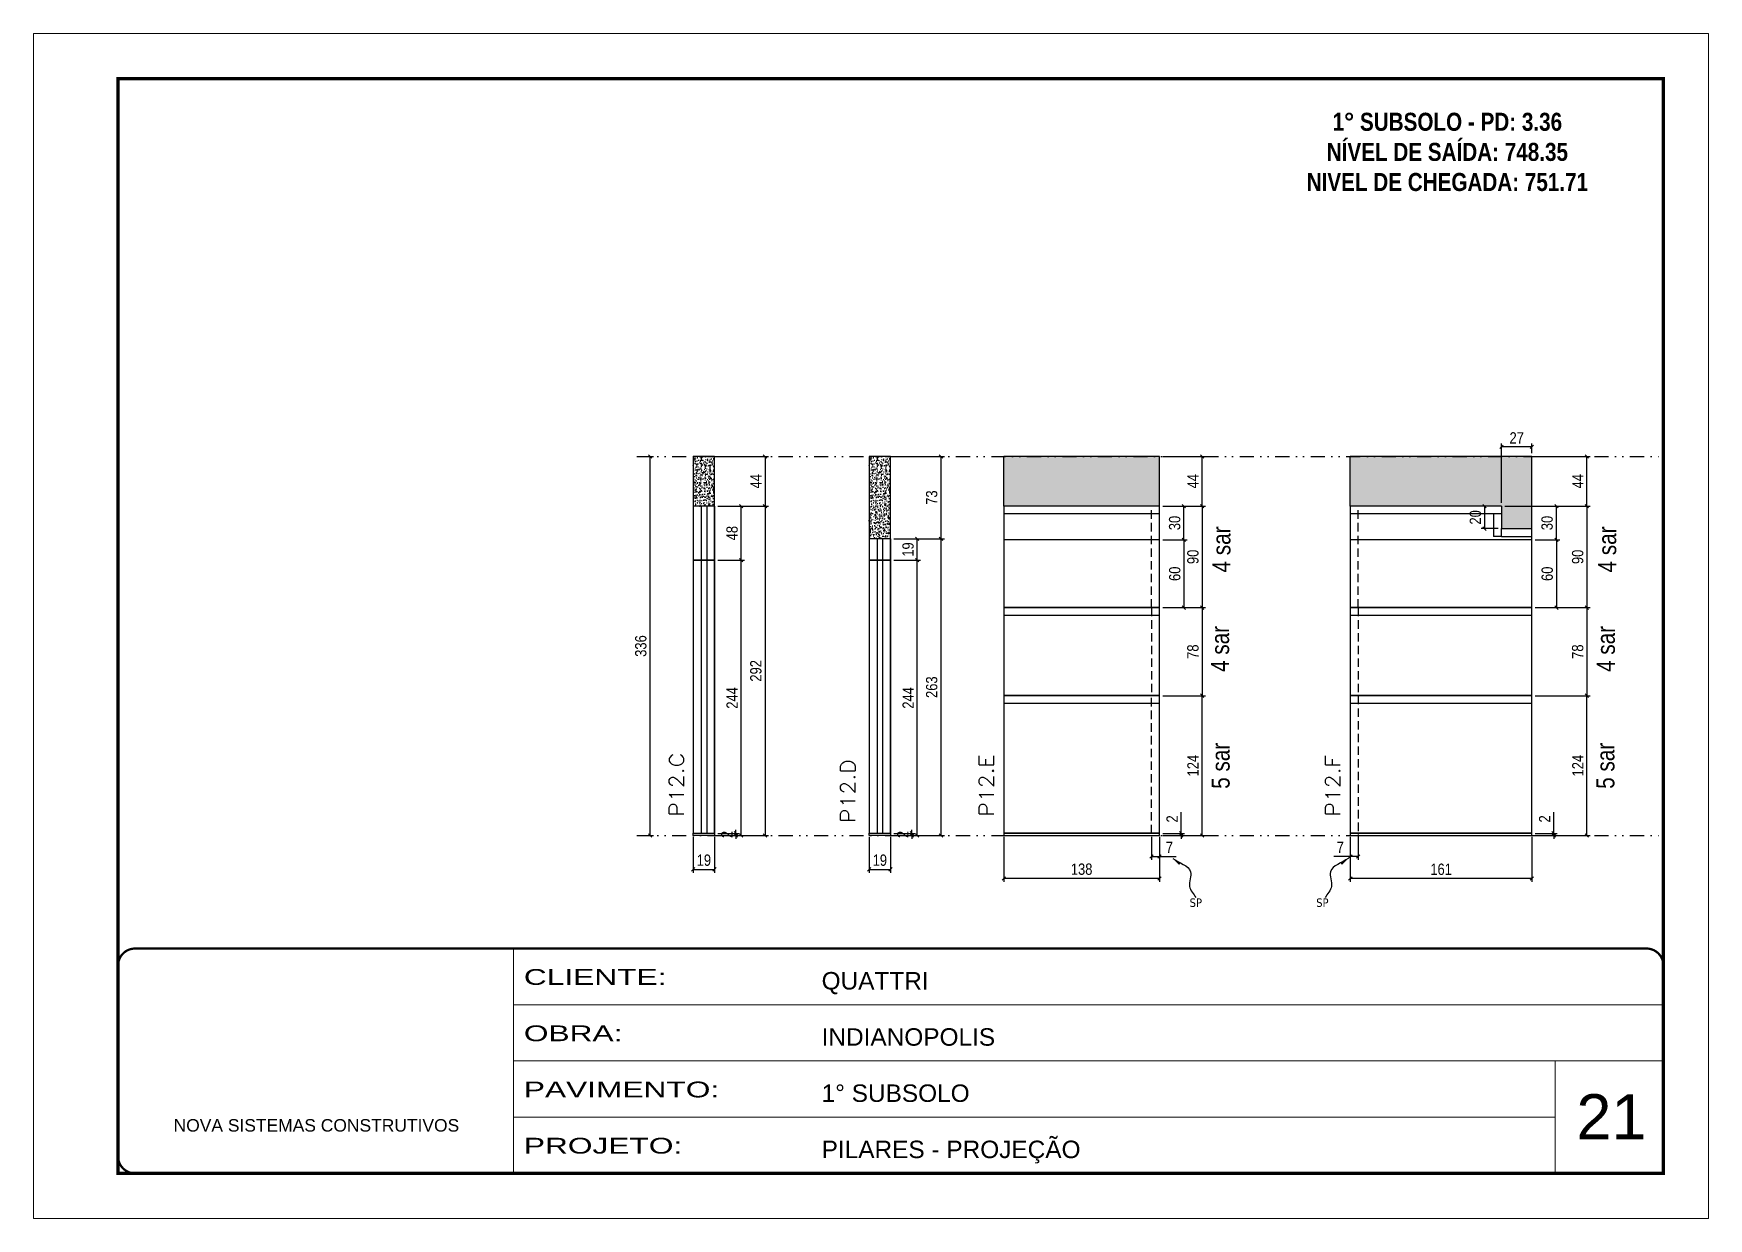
# Model space of a CAD drawing. Header units: millimetres. Extents: x 1945 to 8225, y 304 to 15137.
# Drawn here: x 1945 to 3430, y 8344 to 9394 of the extents above; entities that cross this region are included whole.
import ezdxf

# ---------------------------------------------------------------- set-up
doc = ezdxf.new("R2010")
doc.units = ezdxf.units.MM
for name, pattern in [('CONTINUO', [0]), ('DASHED', [0.75, 0.5, -0.25]), ('DIVIDE2', [0.625, 0.25, -0.125, 0, -0.125, 0, -0.125]), ('HIDDEN', [0.375, 0.25, -0.125])]:
    doc.linetypes.add(name, pattern=pattern)
for name, color, linetype, lineweight in [('CARIMBO', 255, 'Continuous', 9), ('Folhas', 255, 'Continuous', 9), ('SARRAFO DE PRESSAO', 251, 'DASHED', 9), ('Texto Seção', 7, 'Continuous', 15)]:
    doc.layers.add(name, color=color, linetype=linetype, lineweight=lineweight)
for name, color, linetype in [('COTA', 241, 'Continuous'), ('NOMENCLATURA', 7, 'Continuous'), ('Nível', 160, 'Continuous'), ('Painéis', 200, 'Continuous'), ('SARR_2.2x7', 40, 'Continuous'), ('texto', 7, 'Continuous')]:
    doc.layers.add(name, color=color, linetype=linetype)
doc.styles.add('ARIAL', font='arial.ttf')
doc.styles.add('ARIAL_NARROW', font='ARIALN.TTF', dxfattribs={"height": 0.2})
doc.styles.add('COTA TECNICA', font='techl___.ttf', dxfattribs={"height": 10})
doc.styles.add('COTA TECNICA-50', font='techl___.ttf', dxfattribs={"height": 10})
doc.styles.add('REGUA-120', font='ROMANS.shx', dxfattribs={"height": 15})
doc.styles.add('ROMANC', font='techb___.ttf', dxfattribs={"height": 2.5})
doc.styles.get("Standard").update_dxf_attribs({"font": 'arial.ttf'})
doc.styles.add('Tecnologia', font='')
doc.styles.get('Tecnologia').set_extended_font_data('Forgotten Futurist')
doc.dimstyles.new('COTA PAINEL-50', dxfattribs={"dimtxt": 10, "dimasz": 3, "dimexe": 3, "dimexo": 3, "dimgap": 3, "dimtad": 1, "dimdec": 1, "dimzin": 12, "dimdsep": 46, "dimtxsty": 'COTA TECNICA-50', "dimblk1": 'OBLIQUE', "dimblk2": 'OBLIQUE', "dimsah": 1, "dimcen": 0.9, "dimclrd": 4, "dimclre": 4, "dimclrt": 240, "dimadec": 1, "dimazin": 3, "dimtfac": 1, "dimtdec": 1, "dimtmove": 0, "dimatfit": 3, "dimfxl": 1, "dimtolj": 1, "dimtzin": 12, "dimarcsym": 0})
doc.dimstyles.new('PAINEL', dxfattribs={"dimtxt": 10, "dimasz": 3, "dimexe": 3, "dimexo": 3, "dimgap": 3, "dimtad": 1, "dimdec": 1, "dimzin": 12, "dimdsep": 46, "dimtxsty": 'COTA TECNICA', "dimblk1": 'OBLIQUE', "dimblk2": 'OBLIQUE', "dimsah": 1, "dimcen": 0.9, "dimclrd": 4, "dimclre": 4, "dimclrt": 240, "dimadec": 1, "dimazin": 3, "dimtfac": 1, "dimtdec": 1, "dimtmove": 0, "dimatfit": 3, "dimfxl": 1, "dimtolj": 1, "dimtzin": 12, "dimarcsym": 0})
doc.dimstyles.get("Standard").update_dxf_attribs({"dimtxt": 0.18, "dimasz": 0.18, "dimexe": 0.18, "dimexo": 0.0625, "dimgap": 0.09, "dimtad": 0, "dimtih": 1, "dimtoh": 1, "dimdec": 4, "dimzin": 0, "dimdsep": 46, "dimtxsty": 'Standard', "dimcen": 0.09, "dimadec": 0, "dimazin": 0, "dimtfac": 1, "dimtdec": 4, "dimtofl": 0, "dimtmove": 0, "dimatfit": 3, "dimfxl": 1, "dimtolj": 1, "dimtzin": 0, "dimarcsym": 0})

msp = doc.modelspace()

# ---------------------------------------------------------------- texts
at = {"layer": 'CARIMBO', "style": 'ARIAL'}
msp.add_text('21', height=40, dxfattribs=at).set_placement((3312.72, 8414.38))
at = {"layer": 'NOMENCLATURA', "style": 'ARIAL_NARROW'}
for s, p in [('4 sar', (3006, 8916.67)), ('4 sar', (3348.03, 8916.67)), ('4 sar', (3004.81, 8828.52)), ('4 sar', (3346.84, 8828.52)), ('5 sar', (3005.31, 8724.97)), ('5 sar', (3346.43, 8724.97))]:
    msp.add_text(s, height=16, rotation=90, dxfattribs=at).set_placement(p)
at = {"layer": 'NOMENCLATURA', "color": 2, "insert": (3198.35, 9324.03), "char_height": 16, "attachment_point": 2, "style": 'ROMANC'}
msp.add_mtext_dynamic_manual_height_columns('1° SUBSOLO - PD: 3.36\\PNÍVEL DE SAÍDA: 748.35\\PNIVEL DE CHEGADA: 751.71', width=449.0761, gutter_width=1, heights=[0], dxfattribs=at)
at = {"layer": 'texto', "color": 0, "char_height": 7.5, "attachment_point": 5}
for insert in [(2975.31, 8624.03), (3087.53, 8624.03)]:
    msp.add_mtext('{\\fTahoma|b0|i0|c0|p34;\\C4;SP}', dxfattribs=dict(at, insert=insert))
at = {"layer": 'Texto Seção', "style": 'REGUA-120', "width": 1.1}
for s, p in [('P12.C', (2521.54, 8700.42)), ('P12.D', (2673.46, 8694.81)), ('P12.E', (2796.12, 8700.35)), ('P12.F', (3103.37, 8700.35))]:
    msp.add_text(s, height=13, rotation=90, dxfattribs=at).set_placement(p)

# ---------------------------------------------------------------- blocks, each defined once
blk = doc.blocks.new('9999999999')
at = {"color": 30, "linetype": 'CONTINUO'}
for p, q in [((98564.6, 34230.2), (98564.6, 34429.4)), ((98564.6, 34379.6), (99584, 34379.6)), ((98564.6, 34329.8), (99488, 34329.8)), ((99584, 34329.8), (99488, 34329.8)), ((99488, 34329.8), (99488, 34230.2)), ((98564.6, 34280), (99488, 34280))]:
    blk.add_line(p, q, dxfattribs=at)
at = {"color": 30, "linetype": 'CONTINUO', "const_width": 2}
blk.add_lwpolyline([(99584, 34230.2), (99584, 34414.4, 0.414214), (99569, 34429.4), (98229, 34429.4, 0.414214), (98214, 34414.4), (98214, 34245.2, 0.414214), (98229, 34230.2), (99584, 34230.2)], format="xyb", dxfattribs=at)
at = {"layer": 'Folhas'}
blk.add_lwpolyline([(98139, 34190.2), (99624, 34190.2), (99624, 35240.2), (98139, 35240.2)], close=True, dxfattribs=at)
at = {"layer": 'Folhas', "color": 30, "const_width": 3}
blk.add_lwpolyline([(98214, 34230.2), (99584, 34230.2), (99584, 35200.2), (98214, 35200.2)], close=True, dxfattribs=at)
at = {"color": 7, "linetype": 'Continuous', "ltscale": 5, "style": 'ARIAL'}
for s, height, p in [('QUATTRI', 15.48, (98837.7, 34393.1)), ('INDIANOPOLIS', 15.483, (98837.7, 34343.3)), ('1° SUBSOLO', 15.48, (98837.7, 34293.5)), ('NOVA SISTEMAS CONSTRUTIVOS', 11.059, (98263.2, 34267.2)), ('PILARES - PROJEÇÃO', 15.483, (98837.7, 34243.7))]:
    blk.add_text(s, height=height, dxfattribs=at).set_placement(p)
at = {"layer": 'Folhas', "color": 7, "style": 'Tecnologia', "width": 1.5}
for s, p in [('CLIENTE:', (98573.7, 34397.2)), ('OBRA:', (98573.7, 34347.3)), ('PAVIMENTO:', (98573.7, 34297.5)), ('PROJETO:', (98573.7, 34247.7))]:
    blk.add_text(s, height=14, dxfattribs=at).set_placement(p)
blk = doc.blocks.new('_Oblique')
at = {"color": 0, "linetype": 'ByBlock', "lineweight": -2}
blk.add_line((-0.5, -0.5), (0.5, 0.5), dxfattribs=at)
blk = doc.blocks.new('*D882')
at = {"layer": 'COTA', "color": 4, "lineweight": -2, "transparency": 16777216}
for p, q in [((2805.1, 8682.5), (2805.1, 8642.5)), ((2943.1, 8682.5), (2943.1, 8642.5)), ((2943.1, 8645.5), (2805.1, 8645.5))]:
    blk.add_line(p, q, dxfattribs=at)
at = {"layer": 'Defpoints', "color": 0, "transparency": 16777216}
for p in [(2805.1, 8685.5), (2943.1, 8685.5), (2805.1, 8645.5)]:
    blk.add_point(p, dxfattribs=at)
at = {"layer": 'COTA', "color": 4, "lineweight": -2, "transparency": 16777216, "xscale": 3, "yscale": 3, "zscale": 3, "rotation": 180}
blk.add_blockref('_Oblique', (2805.1, 8645.5), dxfattribs=at)
at = {"layer": 'COTA', "color": 4, "lineweight": -2, "transparency": 16777216, "xscale": 3, "yscale": 3, "zscale": 3}
blk.add_blockref('_Oblique', (2943.1, 8645.5), dxfattribs=at)
at = {"layer": 'COTA', "color": 240, "transparency": 16777216, "insert": (2874.1, 8653.7), "char_height": 10, "attachment_point": 5, "style": 'COTA TECNICA'}
blk.add_mtext('\\A1;138', dxfattribs=at)
blk = doc.blocks.new('*D883')
at = {"layer": 'COTA', "color": 4, "lineweight": -2, "transparency": 16777216}
for p, q in [((2936.1, 8682.5), (2936.1, 8662)), ((2943.1, 8680.5), (2943.1, 8662)), ((2936.1, 8665), (2943.1, 8665)), ((2943.1, 8665), (2957.8, 8665))]:
    blk.add_line(p, q, dxfattribs=at)
at = {"layer": 'Defpoints', "color": 0, "transparency": 16777216}
for p in [(2936.1, 8685.5), (2943.1, 8683.5), (2943.1, 8665)]:
    blk.add_point(p, dxfattribs=at)
at = {"layer": 'COTA', "color": 4, "lineweight": -2, "transparency": 16777216, "xscale": 3, "yscale": 3, "zscale": 3, "rotation": 180}
blk.add_blockref('_Oblique', (2936.1, 8665), dxfattribs=at)
at = {"layer": 'COTA', "color": 4, "lineweight": -2, "transparency": 16777216, "xscale": 3, "yscale": 3, "zscale": 3}
blk.add_blockref('_Oblique', (2943.1, 8665), dxfattribs=at)
at = {"layer": 'COTA', "color": 240, "transparency": 16777216, "insert": (2951.9, 8673.1), "char_height": 10, "attachment_point": 5, "style": 'COTA TECNICA-50'}
blk.add_mtext('\\A1;7', dxfattribs=at)
blk = doc.blocks.new('*D884')
at = {"layer": 'COTA', "color": 4, "lineweight": -2, "transparency": 16777216}
for p, q in [((2962.3, 8685.5), (2962.3, 8704.3)), ((2946.1, 8685.5), (2965.3, 8685.5)), ((2946.1, 8683.5), (2965.3, 8683.5)), ((2962.3, 8683.5), (2962.3, 8685.5)), ((2962.3, 8683.5), (2962.3, 8680.5))]:
    blk.add_line(p, q, dxfattribs=at)
at = {"layer": 'Defpoints', "color": 0, "transparency": 16777216}
for p in [(2943.1, 8685.5), (2943.1, 8683.5), (2962.3, 8683.5)]:
    blk.add_point(p, dxfattribs=at)
at = {"layer": 'COTA', "color": 4, "lineweight": -2, "transparency": 16777216, "xscale": 3, "yscale": 3, "zscale": 3}
for p, rotation in [((2962.3, 8685.5), 270), ((2962.3, 8683.5), 90)]:
    blk.add_blockref('_Oblique', p, dxfattribs=dict(at, rotation=rotation))
at = {"layer": 'COTA', "color": 240, "transparency": 16777216, "insert": (2954.3, 8698.3), "char_height": 10, "attachment_point": 5, "rotation": 90, "style": 'COTA TECNICA-50'}
blk.add_mtext('\\A1;2', dxfattribs=at)
blk = doc.blocks.new('*D885')
at = {"layer": 'COTA', "color": 4, "lineweight": -2, "transparency": 16777216}
for p, q in [((2482.7, 9019.5), (2494.5, 9019.5)), ((2491.5, 8683.5), (2491.5, 9019.5)), ((2482.7, 8683.5), (2494.5, 8683.5))]:
    blk.add_line(p, q, dxfattribs=at)
at = {"layer": 'Defpoints', "color": 0, "transparency": 16777216}
for p in [(2479.7, 9019.5), (2491.5, 9019.5), (2479.7, 8683.5)]:
    blk.add_point(p, dxfattribs=at)
at = {"layer": 'COTA', "color": 4, "lineweight": -2, "transparency": 16777216, "xscale": 3, "yscale": 3, "zscale": 3}
for p, rotation in [((2491.5, 9019.5), 90), ((2491.5, 8683.5), 270)]:
    blk.add_blockref('_Oblique', p, dxfattribs=dict(at, rotation=rotation))
at = {"layer": 'COTA', "color": 240, "transparency": 16777216, "insert": (2483.3, 8851.5), "char_height": 10, "attachment_point": 5, "rotation": 90, "style": 'COTA TECNICA-50'}
blk.add_mtext('\\A1;336', dxfattribs=at)
blk = doc.blocks.new('*D886')
at = {"layer": 'COTA', "color": 4, "lineweight": -2, "transparency": 16777216}
for p, q in [((2946.1, 9019.5), (2983.9, 9019.5)), ((2980.9, 8975.5), (2980.9, 9019.5)), ((2946.1, 8975.5), (2983.9, 8975.5))]:
    blk.add_line(p, q, dxfattribs=at)
at = {"layer": 'Defpoints', "color": 0, "transparency": 16777216}
for p in [(2943.1, 9019.5), (2980.9, 9019.5), (2943.1, 8975.5)]:
    blk.add_point(p, dxfattribs=at)
at = {"layer": 'COTA', "color": 4, "lineweight": -2, "transparency": 16777216, "xscale": 3, "yscale": 3, "zscale": 3}
for p, rotation in [((2980.9, 9019.5), 90), ((2980.9, 8975.5), 270)]:
    blk.add_blockref('_Oblique', p, dxfattribs=dict(at, rotation=rotation))
at = {"layer": 'COTA', "color": 240, "transparency": 16777216, "insert": (2972.8, 8997.5), "char_height": 10, "attachment_point": 5, "rotation": 90, "style": 'COTA TECNICA'}
blk.add_mtext('\\A1;44', dxfattribs=at)
blk = doc.blocks.new('*D887')
at = {"layer": 'COTA', "color": 4, "lineweight": -2, "transparency": 16777216}
for p, q in [((2946.1, 8807.5), (2983.9, 8807.5)), ((2980.9, 8683.5), (2980.9, 8807.5)), ((2946.1, 8683.5), (2983.9, 8683.5))]:
    blk.add_line(p, q, dxfattribs=at)
at = {"layer": 'Defpoints', "color": 0, "transparency": 16777216}
for p in [(2943.1, 8807.5), (2980.9, 8807.5), (2943.1, 8683.5)]:
    blk.add_point(p, dxfattribs=at)
at = {"layer": 'COTA', "color": 4, "lineweight": -2, "transparency": 16777216, "xscale": 3, "yscale": 3, "zscale": 3}
for p, rotation in [((2980.9, 8807.5), 90), ((2980.9, 8683.5), 270)]:
    blk.add_blockref('_Oblique', p, dxfattribs=dict(at, rotation=rotation))
at = {"layer": 'COTA', "color": 240, "transparency": 16777216, "insert": (2972.8, 8745.5), "char_height": 10, "attachment_point": 5, "rotation": 90, "style": 'COTA TECNICA'}
blk.add_mtext('\\A1;124', dxfattribs=at)
blk = doc.blocks.new('*D888')
at = {"layer": 'COTA', "color": 4, "lineweight": -2, "transparency": 16777216}
for p, q in [((2946.1, 8945.5), (2967.8, 8945.5)), ((2964.8, 8945.5), (2964.8, 8885.5)), ((2946.1, 8885.5), (2967.8, 8885.5))]:
    blk.add_line(p, q, dxfattribs=at)
at = {"layer": 'Defpoints', "color": 0, "transparency": 16777216}
for p in [(2943.1, 8945.5), (2943.1, 8885.5), (2964.8, 8885.5)]:
    blk.add_point(p, dxfattribs=at)
at = {"layer": 'COTA', "color": 4, "lineweight": -2, "transparency": 16777216, "xscale": 3, "yscale": 3, "zscale": 3}
for p, rotation in [((2964.8, 8945.5), 90), ((2964.8, 8885.5), 270)]:
    blk.add_blockref('_Oblique', p, dxfattribs=dict(at, rotation=rotation))
at = {"layer": 'COTA', "color": 240, "transparency": 16777216, "insert": (2956.7, 8915.5), "char_height": 10, "attachment_point": 5, "rotation": 90, "style": 'COTA TECNICA'}
blk.add_mtext('\\A1;60', dxfattribs=at)
blk = doc.blocks.new('*D1610')
at = {"layer": 'COTA', "color": 4, "lineweight": -2, "transparency": 16777216}
for p, q in [((2946.1, 8975.5), (2967.8, 8975.5)), ((2964.8, 8945.5), (2964.8, 8975.5)), ((2946.1, 8945.5), (2967.8, 8945.5))]:
    blk.add_line(p, q, dxfattribs=at)
at = {"layer": 'Defpoints', "color": 0, "transparency": 16777216}
for p in [(2943.1, 8975.5), (2964.8, 8975.5), (2943.1, 8945.5)]:
    blk.add_point(p, dxfattribs=at)
at = {"layer": 'COTA', "color": 4, "lineweight": -2, "transparency": 16777216, "xscale": 3, "yscale": 3, "zscale": 3}
for p, rotation in [((2964.8, 8975.5), 90), ((2964.8, 8945.5), 270)]:
    blk.add_blockref('_Oblique', p, dxfattribs=dict(at, rotation=rotation))
at = {"layer": 'COTA', "color": 240, "transparency": 16777216, "insert": (2956.6, 8960.5), "char_height": 10, "attachment_point": 5, "rotation": 90, "style": 'COTA TECNICA'}
blk.add_mtext('\\A1;30', dxfattribs=at)
blk = doc.blocks.new('*D889')
at = {"layer": 'COTA', "color": 4, "lineweight": -2, "transparency": 16777216}
for p, q in [((3112.3, 8682.5), (3112.3, 8642.5)), ((3273.3, 8682.5), (3273.3, 8642.5)), ((3273.3, 8645.5), (3112.3, 8645.5))]:
    blk.add_line(p, q, dxfattribs=at)
at = {"layer": 'Defpoints', "color": 0, "transparency": 16777216}
for p in [(3112.3, 8685.5), (3273.3, 8685.5), (3112.3, 8645.5)]:
    blk.add_point(p, dxfattribs=at)
at = {"layer": 'COTA', "color": 4, "lineweight": -2, "transparency": 16777216, "xscale": 3, "yscale": 3, "zscale": 3, "rotation": 180}
blk.add_blockref('_Oblique', (3112.3, 8645.5), dxfattribs=at)
at = {"layer": 'COTA', "color": 4, "lineweight": -2, "transparency": 16777216, "xscale": 3, "yscale": 3, "zscale": 3}
blk.add_blockref('_Oblique', (3273.3, 8645.5), dxfattribs=at)
at = {"layer": 'COTA', "color": 240, "transparency": 16777216, "insert": (3192.8, 8653.6), "char_height": 10, "attachment_point": 5, "style": 'COTA TECNICA'}
blk.add_mtext('\\A1;161', dxfattribs=at)
blk = doc.blocks.new('*D890')
at = {"layer": 'COTA', "color": 4, "lineweight": -2, "transparency": 16777216}
for p, q in [((3112.3, 8680.5), (3112.3, 8662)), ((3119.3, 8684.5), (3119.3, 8662)), ((3112.3, 8665), (3097.6, 8665)), ((3119.3, 8665), (3112.3, 8665))]:
    blk.add_line(p, q, dxfattribs=at)
at = {"layer": 'Defpoints', "color": 0, "transparency": 16777216}
for p in [(3119.3, 8687.5), (3112.3, 8683.5), (3112.3, 8665)]:
    blk.add_point(p, dxfattribs=at)
at = {"layer": 'COTA', "color": 4, "lineweight": -2, "transparency": 16777216, "xscale": 3, "yscale": 3, "zscale": 3, "rotation": 180}
blk.add_blockref('_Oblique', (3112.3, 8665), dxfattribs=at)
at = {"layer": 'COTA', "color": 4, "lineweight": -2, "transparency": 16777216, "xscale": 3, "yscale": 3, "zscale": 3}
blk.add_blockref('_Oblique', (3119.3, 8665), dxfattribs=at)
at = {"layer": 'COTA', "color": 240, "transparency": 16777216, "insert": (3103.4, 8673.1), "char_height": 10, "attachment_point": 5, "style": 'COTA TECNICA-50'}
blk.add_mtext('\\A1;7', dxfattribs=at)
blk = doc.blocks.new('*D891')
at = {"layer": 'COTA', "color": 4, "lineweight": -2, "transparency": 16777216}
for p, q in [((3292.6, 8685.5), (3292.6, 8704.3)), ((3276.3, 8685.5), (3295.6, 8685.5)), ((3276.3, 8683.5), (3295.6, 8683.5)), ((3292.6, 8683.5), (3292.6, 8685.5)), ((3292.6, 8683.5), (3292.6, 8680.5))]:
    blk.add_line(p, q, dxfattribs=at)
at = {"layer": 'Defpoints', "color": 0, "transparency": 16777216}
for p in [(3273.3, 8685.5), (3273.3, 8683.5), (3292.6, 8683.5)]:
    blk.add_point(p, dxfattribs=at)
at = {"layer": 'COTA', "color": 4, "lineweight": -2, "transparency": 16777216, "xscale": 3, "yscale": 3, "zscale": 3}
for p, rotation in [((3292.6, 8685.5), 270), ((3292.6, 8683.5), 90)]:
    blk.add_blockref('_Oblique', p, dxfattribs=dict(at, rotation=rotation))
at = {"layer": 'COTA', "color": 240, "transparency": 16777216, "insert": (3284.6, 8698.3), "char_height": 10, "attachment_point": 5, "rotation": 90, "style": 'COTA TECNICA-50'}
blk.add_mtext('\\A1;2', dxfattribs=at)
blk = doc.blocks.new('*D892')
at = {"layer": 'COTA', "color": 4, "lineweight": -2, "transparency": 16777216}
for p, q in [((3276.3, 9019.5), (3325, 9019.5)), ((3322, 8975.5), (3322, 9019.5)), ((3249.3, 8975.5), (3325, 8975.5))]:
    blk.add_line(p, q, dxfattribs=at)
at = {"layer": 'Defpoints', "color": 0, "transparency": 16777216}
for p in [(3273.3, 9019.5), (3322, 9019.5), (3246.3, 8975.5)]:
    blk.add_point(p, dxfattribs=at)
at = {"layer": 'COTA', "color": 4, "lineweight": -2, "transparency": 16777216, "xscale": 3, "yscale": 3, "zscale": 3}
for p, rotation in [((3322, 9019.5), 90), ((3322, 8975.5), 270)]:
    blk.add_blockref('_Oblique', p, dxfattribs=dict(at, rotation=rotation))
at = {"layer": 'COTA', "color": 240, "transparency": 16777216, "insert": (3314, 8997.5), "char_height": 10, "attachment_point": 5, "rotation": 90, "style": 'COTA TECNICA'}
blk.add_mtext('\\A1;44', dxfattribs=at)
blk = doc.blocks.new('*D893')
at = {"layer": 'COTA', "color": 4, "lineweight": -2, "transparency": 16777216}
for p, q in [((3276.3, 8807.5), (3325, 8807.5)), ((3322, 8683.5), (3322, 8807.5)), ((3276.3, 8683.5), (3325, 8683.5))]:
    blk.add_line(p, q, dxfattribs=at)
at = {"layer": 'Defpoints', "color": 0, "transparency": 16777216}
for p in [(3273.3, 8807.5), (3322, 8807.5), (3273.3, 8683.5)]:
    blk.add_point(p, dxfattribs=at)
at = {"layer": 'COTA', "color": 4, "lineweight": -2, "transparency": 16777216, "xscale": 3, "yscale": 3, "zscale": 3}
for p, rotation in [((3322, 8807.5), 90), ((3322, 8683.5), 270)]:
    blk.add_blockref('_Oblique', p, dxfattribs=dict(at, rotation=rotation))
at = {"layer": 'COTA', "color": 240, "transparency": 16777216, "insert": (3314, 8745.5), "char_height": 10, "attachment_point": 5, "rotation": 90, "style": 'COTA TECNICA'}
blk.add_mtext('\\A1;124', dxfattribs=at)
blk = doc.blocks.new('*D894')
at = {"layer": 'COTA', "color": 4, "lineweight": -2, "transparency": 16777216}
for p, q in [((3246.3, 8978.5), (3246.3, 9030.9)), ((3273.3, 9022.5), (3273.3, 9030.9)), ((3273.3, 9027.9), (3246.3, 9027.9))]:
    blk.add_line(p, q, dxfattribs=at)
at = {"layer": 'Defpoints', "color": 0, "transparency": 16777216}
for p in [(3246.3, 9027.9), (3273.3, 9019.5), (3246.3, 8975.5)]:
    blk.add_point(p, dxfattribs=at)
at = {"layer": 'COTA', "color": 4, "lineweight": -2, "transparency": 16777216, "xscale": 3, "yscale": 3, "zscale": 3, "rotation": 180}
blk.add_blockref('_Oblique', (3246.3, 9027.9), dxfattribs=at)
at = {"layer": 'COTA', "color": 4, "lineweight": -2, "transparency": 16777216, "xscale": 3, "yscale": 3, "zscale": 3}
blk.add_blockref('_Oblique', (3273.3, 9027.9), dxfattribs=at)
at = {"layer": 'COTA', "color": 240, "transparency": 16777216, "insert": (3259.8, 9035.9), "char_height": 10, "attachment_point": 5, "style": 'COTA TECNICA'}
blk.add_mtext('\\A1;27', dxfattribs=at)
blk = doc.blocks.new('*D895')
at = {"layer": 'COTA', "color": 4, "lineweight": -2, "transparency": 16777216}
for p, q in [((3243.3, 8975.5), (3228.3, 8975.5)), ((3231.3, 8975.5), (3231.3, 8955.5)), ((3243.3, 8955.5), (3228.3, 8955.5))]:
    blk.add_line(p, q, dxfattribs=at)
at = {"layer": 'Defpoints', "color": 0, "transparency": 16777216}
for p in [(3246.3, 8975.5), (3231.3, 8955.5), (3246.3, 8955.5)]:
    blk.add_point(p, dxfattribs=at)
at = {"layer": 'COTA', "color": 4, "lineweight": -2, "transparency": 16777216, "xscale": 3, "yscale": 3, "zscale": 3}
for p, rotation in [((3231.3, 8975.5), 90), ((3231.3, 8955.5), 270)]:
    blk.add_blockref('_Oblique', p, dxfattribs=dict(at, rotation=rotation))
at = {"layer": 'COTA', "color": 240, "transparency": 16777216, "insert": (3223.2, 8965.5), "char_height": 10, "attachment_point": 5, "rotation": 90, "style": 'COTA TECNICA'}
blk.add_mtext('\\A1;20', dxfattribs=at)
blk = doc.blocks.new('*D896')
at = {"layer": 'COTA', "color": 4, "lineweight": -2, "transparency": 16777216}
for p, q in [((2529.7, 8682.5), (2529.7, 8650.6)), ((2548.7, 8682.5), (2548.7, 8650.6)), ((2529.7, 8653.6), (2548.7, 8653.6))]:
    blk.add_line(p, q, dxfattribs=at)
at = {"layer": 'Defpoints', "color": 0, "transparency": 16777216}
for p in [(2529.7, 8685.5), (2548.7, 8685.5), (2548.7, 8653.6)]:
    blk.add_point(p, dxfattribs=at)
at = {"layer": 'COTA', "color": 4, "lineweight": -2, "transparency": 16777216, "xscale": 3, "yscale": 3, "zscale": 3, "rotation": 180}
blk.add_blockref('_Oblique', (2529.7, 8653.6), dxfattribs=at)
at = {"layer": 'COTA', "color": 4, "lineweight": -2, "transparency": 16777216, "xscale": 3, "yscale": 3, "zscale": 3}
blk.add_blockref('_Oblique', (2548.7, 8653.6), dxfattribs=at)
at = {"layer": 'COTA', "color": 240, "transparency": 16777216, "insert": (2539.2, 8661.7), "char_height": 10, "attachment_point": 5, "style": 'COTA TECNICA'}
blk.add_mtext('\\A1;19', dxfattribs=at)
blk = doc.blocks.new('*D897')
at = {"layer": 'COTA', "color": 4, "lineweight": -2, "transparency": 16777216}
for p, q in [((2567.6, 8685.5), (2567.6, 8688.5)), ((2551.7, 8685.5), (2570.6, 8685.5)), ((2551.7, 8683.5), (2570.6, 8683.5)), ((2567.6, 8683.5), (2567.6, 8685.5)), ((2567.6, 8683.5), (2567.6, 8680.5))]:
    blk.add_line(p, q, dxfattribs=at)
at = {"layer": 'Defpoints', "color": 0, "transparency": 16777216}
for p in [(2548.7, 8685.5), (2548.7, 8683.5), (2567.6, 8685.5)]:
    blk.add_point(p, dxfattribs=at)
at = {"layer": 'COTA', "color": 4, "lineweight": -2, "transparency": 16777216, "xscale": 3, "yscale": 3, "zscale": 3}
for p, rotation in [((2567.6, 8685.5), 270), ((2567.6, 8683.5), 90)]:
    blk.add_blockref('_Oblique', p, dxfattribs=dict(at, rotation=rotation))
at = {"layer": 'COTA', "color": 240, "transparency": 16777216, "insert": (2559.6, 8684.5), "char_height": 10, "attachment_point": 5, "rotation": 90, "style": 'COTA TECNICA-50'}
blk.add_mtext('\\A1;2', dxfattribs=at)
blk = doc.blocks.new('*D898')
at = {"layer": 'COTA', "color": 4, "linetype": 'ByBlock', "lineweight": -2, "transparency": 16777216}
for p, q in [((2551.7, 8975.5), (2575.3, 8975.5)), ((2572.3, 8927.5), (2572.3, 8975.5)), ((2551.7, 8927.5), (2575.3, 8927.5))]:
    blk.add_line(p, q, dxfattribs=at)
at = {"layer": 'Defpoints', "color": 0, "linetype": 'ByBlock', "transparency": 16777216}
for p in [(2548.7, 8975.5), (2572.3, 8975.5), (2548.7, 8927.5)]:
    blk.add_point(p, dxfattribs=at)
at = {"layer": 'COTA', "color": 4, "linetype": 'ByBlock', "lineweight": -2, "transparency": 16777216, "xscale": 3, "yscale": 3, "zscale": 3}
for p, rotation in [((2572.3, 8975.5), 90), ((2572.3, 8927.5), 270)]:
    blk.add_blockref('_Oblique', p, dxfattribs=dict(at, rotation=rotation))
at = {"layer": 'COTA', "color": 240, "linetype": 'ByBlock', "transparency": 16777216, "insert": (2564.2, 8951.5), "char_height": 10, "attachment_point": 5, "rotation": 90, "style": 'COTA TECNICA'}
blk.add_mtext('\\A1;48', dxfattribs=at)
blk = doc.blocks.new('*D899')
at = {"layer": 'COTA', "color": 4, "lineweight": -2, "transparency": 16777216}
for p, q in [((2551.7, 8927.5), (2575.3, 8927.5)), ((2572.3, 8683.5), (2572.3, 8927.5)), ((2551.7, 8683.5), (2575.3, 8683.5))]:
    blk.add_line(p, q, dxfattribs=at)
at = {"layer": 'Defpoints', "color": 0, "transparency": 16777216}
for p in [(2548.7, 8927.5), (2572.3, 8927.5), (2548.7, 8683.5)]:
    blk.add_point(p, dxfattribs=at)
at = {"layer": 'COTA', "color": 4, "lineweight": -2, "transparency": 16777216, "xscale": 3, "yscale": 3, "zscale": 3}
for p, rotation in [((2572.3, 8927.5), 90), ((2572.3, 8683.5), 270)]:
    blk.add_blockref('_Oblique', p, dxfattribs=dict(at, rotation=rotation))
at = {"layer": 'COTA', "color": 240, "transparency": 16777216, "insert": (2564.2, 8805.5), "char_height": 10, "attachment_point": 5, "rotation": 90, "style": 'COTA TECNICA'}
blk.add_mtext('\\A1;244', dxfattribs=at)
blk = doc.blocks.new('*D1611')
at = {"layer": 'COTA', "color": 4, "lineweight": -2, "transparency": 16777216}
for p, q in [((2551.7, 9019.5), (2596.4, 9019.5)), ((2593.4, 9019.5), (2593.4, 8975.5)), ((2551.7, 8975.5), (2596.4, 8975.5))]:
    blk.add_line(p, q, dxfattribs=at)
at = {"layer": 'Defpoints', "color": 0, "transparency": 16777216}
for p in [(2548.7, 9019.5), (2548.7, 8975.5), (2593.4, 8975.5)]:
    blk.add_point(p, dxfattribs=at)
at = {"layer": 'COTA', "color": 4, "lineweight": -2, "transparency": 16777216, "xscale": 3, "yscale": 3, "zscale": 3}
for p, rotation in [((2593.4, 9019.5), 90), ((2593.4, 8975.5), 270)]:
    blk.add_blockref('_Oblique', p, dxfattribs=dict(at, rotation=rotation))
at = {"layer": 'COTA', "color": 240, "transparency": 16777216, "insert": (2585.3, 8997.5), "char_height": 10, "attachment_point": 5, "rotation": 90, "style": 'COTA TECNICA'}
blk.add_mtext('\\A1;44', dxfattribs=at)
blk = doc.blocks.new('*D1612')
at = {"layer": 'COTA', "color": 4, "lineweight": -2, "transparency": 16777216}
for p, q in [((2551.7, 8975.5), (2596.4, 8975.5)), ((2593.4, 8975.5), (2593.4, 8683.5)), ((2551.7, 8683.5), (2596.4, 8683.5))]:
    blk.add_line(p, q, dxfattribs=at)
at = {"layer": 'Defpoints', "color": 0, "transparency": 16777216}
for p in [(2548.7, 8975.5), (2548.7, 8683.5), (2593.4, 8683.5)]:
    blk.add_point(p, dxfattribs=at)
at = {"layer": 'COTA', "color": 4, "lineweight": -2, "transparency": 16777216, "xscale": 3, "yscale": 3, "zscale": 3}
for p, rotation in [((2593.4, 8975.5), 90), ((2593.4, 8683.5), 270)]:
    blk.add_blockref('_Oblique', p, dxfattribs=dict(at, rotation=rotation))
at = {"layer": 'COTA', "color": 240, "transparency": 16777216, "insert": (2585.3, 8829.5), "char_height": 10, "attachment_point": 5, "rotation": 90, "style": 'COTA TECNICA'}
blk.add_mtext('\\A1;292', dxfattribs=at)
blk = doc.blocks.new('*D900')
at = {"layer": 'COTA', "color": 4, "lineweight": -2, "transparency": 16777216}
for p, q in [((2685.7, 8682.5), (2685.7, 8650.6)), ((2704.7, 8682.5), (2704.7, 8650.6)), ((2685.7, 8653.6), (2704.7, 8653.6))]:
    blk.add_line(p, q, dxfattribs=at)
at = {"layer": 'Defpoints', "color": 0, "transparency": 16777216}
for p in [(2685.7, 8685.5), (2704.7, 8685.5), (2704.7, 8653.6)]:
    blk.add_point(p, dxfattribs=at)
at = {"layer": 'COTA', "color": 4, "lineweight": -2, "transparency": 16777216, "xscale": 3, "yscale": 3, "zscale": 3, "rotation": 180}
blk.add_blockref('_Oblique', (2685.7, 8653.6), dxfattribs=at)
at = {"layer": 'COTA', "color": 4, "lineweight": -2, "transparency": 16777216, "xscale": 3, "yscale": 3, "zscale": 3}
blk.add_blockref('_Oblique', (2704.7, 8653.6), dxfattribs=at)
at = {"layer": 'COTA', "color": 240, "transparency": 16777216, "insert": (2695.2, 8661.7), "char_height": 10, "attachment_point": 5, "style": 'COTA TECNICA'}
blk.add_mtext('\\A1;19', dxfattribs=at)
blk = doc.blocks.new('*D901')
at = {"layer": 'COTA', "color": 4, "lineweight": -2, "transparency": 16777216}
for p, q in [((2723.6, 8685.5), (2723.6, 8688.5)), ((2707.7, 8685.5), (2726.6, 8685.5)), ((2707.7, 8683.5), (2726.6, 8683.5)), ((2723.6, 8683.5), (2723.6, 8685.5)), ((2723.6, 8683.5), (2723.6, 8680.5))]:
    blk.add_line(p, q, dxfattribs=at)
at = {"layer": 'Defpoints', "color": 0, "transparency": 16777216}
for p in [(2704.7, 8685.5), (2704.7, 8683.5), (2723.6, 8685.5)]:
    blk.add_point(p, dxfattribs=at)
at = {"layer": 'COTA', "color": 4, "lineweight": -2, "transparency": 16777216, "xscale": 3, "yscale": 3, "zscale": 3}
for p, rotation in [((2723.6, 8685.5), 270), ((2723.6, 8683.5), 90)]:
    blk.add_blockref('_Oblique', p, dxfattribs=dict(at, rotation=rotation))
at = {"layer": 'COTA', "color": 240, "transparency": 16777216, "insert": (2715.6, 8684.5), "char_height": 10, "attachment_point": 5, "rotation": 90, "style": 'COTA TECNICA-50'}
blk.add_mtext('\\A1;2', dxfattribs=at)
blk = doc.blocks.new('*D902')
at = {"layer": 'COTA', "color": 4, "linetype": 'ByBlock', "lineweight": -2, "transparency": 16777216}
for p, q in [((2707.7, 8946.5), (2731.3, 8946.5)), ((2728.3, 8927.5), (2728.3, 8946.5)), ((2707.7, 8927.5), (2731.3, 8927.5))]:
    blk.add_line(p, q, dxfattribs=at)
at = {"layer": 'Defpoints', "color": 0, "linetype": 'ByBlock', "transparency": 16777216}
for p in [(2704.7, 8946.5), (2728.3, 8946.5), (2704.7, 8927.5)]:
    blk.add_point(p, dxfattribs=at)
at = {"layer": 'COTA', "color": 4, "linetype": 'ByBlock', "lineweight": -2, "transparency": 16777216, "xscale": 3, "yscale": 3, "zscale": 3}
for p, rotation in [((2728.3, 8946.5), 90), ((2728.3, 8927.5), 270)]:
    blk.add_blockref('_Oblique', p, dxfattribs=dict(at, rotation=rotation))
at = {"layer": 'COTA', "color": 240, "linetype": 'ByBlock', "transparency": 16777216, "insert": (2720.2, 8937), "char_height": 10, "attachment_point": 5, "rotation": 90, "style": 'COTA TECNICA'}
blk.add_mtext('\\A1;19', dxfattribs=at)
blk = doc.blocks.new('*D903')
at = {"layer": 'COTA', "color": 4, "lineweight": -2, "transparency": 16777216}
for p, q in [((2707.7, 8927.5), (2731.3, 8927.5)), ((2728.3, 8683.5), (2728.3, 8927.5)), ((2707.7, 8683.5), (2731.3, 8683.5))]:
    blk.add_line(p, q, dxfattribs=at)
at = {"layer": 'Defpoints', "color": 0, "transparency": 16777216}
for p in [(2704.7, 8927.5), (2728.3, 8927.5), (2704.7, 8683.5)]:
    blk.add_point(p, dxfattribs=at)
at = {"layer": 'COTA', "color": 4, "lineweight": -2, "transparency": 16777216, "xscale": 3, "yscale": 3, "zscale": 3}
for p, rotation in [((2728.3, 8927.5), 90), ((2728.3, 8683.5), 270)]:
    blk.add_blockref('_Oblique', p, dxfattribs=dict(at, rotation=rotation))
at = {"layer": 'COTA', "color": 240, "transparency": 16777216, "insert": (2720.3, 8805.5), "char_height": 10, "attachment_point": 5, "rotation": 90, "style": 'COTA TECNICA'}
blk.add_mtext('\\A1;244', dxfattribs=at)
blk = doc.blocks.new('*D935')
at = {"layer": 'COTA', "color": 4, "lineweight": -2, "transparency": 16777216}
for p, q in [((2707.7, 9019.5), (2752.4, 9019.5)), ((2749.4, 9019.5), (2749.4, 8946.5)), ((2707.7, 8946.5), (2752.4, 8946.5))]:
    blk.add_line(p, q, dxfattribs=at)
at = {"layer": 'Defpoints', "color": 0, "transparency": 16777216}
for p in [(2704.7, 9019.5), (2704.7, 8946.5), (2749.4, 8946.5)]:
    blk.add_point(p, dxfattribs=at)
at = {"layer": 'COTA', "color": 4, "lineweight": -2, "transparency": 16777216, "xscale": 3, "yscale": 3, "zscale": 3}
for p, rotation in [((2749.4, 9019.5), 90), ((2749.4, 8946.5), 270)]:
    blk.add_blockref('_Oblique', p, dxfattribs=dict(at, rotation=rotation))
at = {"layer": 'COTA', "color": 240, "transparency": 16777216, "insert": (2741.2, 8983), "char_height": 10, "attachment_point": 5, "rotation": 90, "style": 'COTA TECNICA'}
blk.add_mtext('\\A1;73', dxfattribs=at)
blk = doc.blocks.new('*D1617')
at = {"layer": 'COTA', "color": 4, "lineweight": -2, "transparency": 16777216}
for p, q in [((2707.7, 8946.5), (2752.4, 8946.5)), ((2749.4, 8946.5), (2749.4, 8683.5)), ((2707.7, 8683.5), (2752.4, 8683.5))]:
    blk.add_line(p, q, dxfattribs=at)
at = {"layer": 'Defpoints', "color": 0, "transparency": 16777216}
for p in [(2704.7, 8946.5), (2704.7, 8683.5), (2749.4, 8683.5)]:
    blk.add_point(p, dxfattribs=at)
at = {"layer": 'COTA', "color": 4, "lineweight": -2, "transparency": 16777216, "xscale": 3, "yscale": 3, "zscale": 3}
for p, rotation in [((2749.4, 8946.5), 90), ((2749.4, 8683.5), 270)]:
    blk.add_blockref('_Oblique', p, dxfattribs=dict(at, rotation=rotation))
at = {"layer": 'COTA', "color": 240, "transparency": 16777216, "insert": (2741.2, 8815), "char_height": 10, "attachment_point": 5, "rotation": 90, "style": 'COTA TECNICA'}
blk.add_mtext('\\A1;263', dxfattribs=at)
blk = doc.blocks.new('*D1522')
at = {"layer": 'Defpoints', "color": 0, "transparency": 16777216}
for p in [(2943.1, 8885.5), (2943.1, 8807.5), (2980.9, 8807.5)]:
    blk.add_point(p, dxfattribs=at)
at = {"layer": 'Painéis', "color": 4, "lineweight": -2, "transparency": 16777216}
for p, q in [((2946.1, 8885.5), (2983.9, 8885.5)), ((2980.9, 8885.5), (2980.9, 8807.5)), ((2946.1, 8807.5), (2983.9, 8807.5))]:
    blk.add_line(p, q, dxfattribs=at)
at = {"layer": 'Painéis', "color": 4, "lineweight": -2, "transparency": 16777216, "xscale": 3, "yscale": 3, "zscale": 3}
for p, rotation in [((2980.9, 8885.5), 90), ((2980.9, 8807.5), 270)]:
    blk.add_blockref('_Oblique', p, dxfattribs=dict(at, rotation=rotation))
at = {"layer": 'Painéis', "color": 240, "transparency": 16777216, "insert": (2972.8, 8846.5), "char_height": 10, "attachment_point": 5, "rotation": 90, "style": 'COTA TECNICA'}
blk.add_mtext('\\A1;78', dxfattribs=at)
blk = doc.blocks.new('*D1523')
at = {"layer": 'Defpoints', "color": 0, "transparency": 16777216}
for p in [(2943.1, 8975.5), (2943.1, 8885.5), (2980.9, 8885.5)]:
    blk.add_point(p, dxfattribs=at)
at = {"layer": 'Painéis', "color": 4, "lineweight": -2, "transparency": 16777216}
for p, q in [((2946.1, 8975.5), (2983.9, 8975.5)), ((2980.9, 8975.5), (2980.9, 8885.5)), ((2946.1, 8885.5), (2983.9, 8885.5))]:
    blk.add_line(p, q, dxfattribs=at)
at = {"layer": 'Painéis', "color": 4, "lineweight": -2, "transparency": 16777216, "xscale": 3, "yscale": 3, "zscale": 3}
for p, rotation in [((2980.9, 8975.5), 90), ((2980.9, 8885.5), 270)]:
    blk.add_blockref('_Oblique', p, dxfattribs=dict(at, rotation=rotation))
at = {"layer": 'Painéis', "color": 240, "transparency": 16777216, "insert": (2972.8, 8930.5), "char_height": 10, "attachment_point": 5, "rotation": 90, "style": 'COTA TECNICA'}
blk.add_mtext('\\A1;90', dxfattribs=at)
blk = doc.blocks.new('*D774')
at = {"layer": 'COTA', "color": 4, "lineweight": -2, "transparency": 16777216}
for p, q in [((3276.3, 8945.5), (3298, 8945.5)), ((3295, 8945.5), (3295, 8885.5)), ((3276.3, 8885.5), (3298, 8885.5))]:
    blk.add_line(p, q, dxfattribs=at)
at = {"layer": 'Defpoints', "color": 0, "transparency": 16777216}
for p in [(3273.3, 8945.5), (3273.3, 8885.5), (3295, 8885.5)]:
    blk.add_point(p, dxfattribs=at)
at = {"layer": 'COTA', "color": 4, "lineweight": -2, "transparency": 16777216, "xscale": 3, "yscale": 3, "zscale": 3}
for p, rotation in [((3295, 8945.5), 90), ((3295, 8885.5), 270)]:
    blk.add_blockref('_Oblique', p, dxfattribs=dict(at, rotation=rotation))
at = {"layer": 'COTA', "color": 240, "transparency": 16777216, "insert": (3286.9, 8915.5), "char_height": 10, "attachment_point": 5, "rotation": 90, "style": 'COTA TECNICA'}
blk.add_mtext('\\A1;60', dxfattribs=at)
blk = doc.blocks.new('*D775')
at = {"layer": 'Defpoints', "color": 0, "transparency": 16777216}
for p in [(3273.3, 8885.5), (3273.3, 8807.5), (3322, 8807.5)]:
    blk.add_point(p, dxfattribs=at)
at = {"layer": 'Painéis', "color": 4, "lineweight": -2, "transparency": 16777216}
for p, q in [((3276.3, 8885.5), (3325, 8885.5)), ((3322, 8885.5), (3322, 8807.5)), ((3276.3, 8807.5), (3325, 8807.5))]:
    blk.add_line(p, q, dxfattribs=at)
at = {"layer": 'Painéis', "color": 4, "lineweight": -2, "transparency": 16777216, "xscale": 3, "yscale": 3, "zscale": 3}
for p, rotation in [((3322, 8885.5), 90), ((3322, 8807.5), 270)]:
    blk.add_blockref('_Oblique', p, dxfattribs=dict(at, rotation=rotation))
at = {"layer": 'Painéis', "color": 240, "transparency": 16777216, "insert": (3313.9, 8846.5), "char_height": 10, "attachment_point": 5, "rotation": 90, "style": 'COTA TECNICA'}
blk.add_mtext('\\A1;78', dxfattribs=at)
blk = doc.blocks.new('*D776')
at = {"layer": 'Defpoints', "color": 0, "transparency": 16777216}
for p in [(3273.3, 8975.5), (3273.3, 8885.5), (3322, 8885.5)]:
    blk.add_point(p, dxfattribs=at)
at = {"layer": 'Painéis', "color": 4, "lineweight": -2, "transparency": 16777216}
for p, q in [((3276.3, 8975.5), (3325, 8975.5)), ((3322, 8975.5), (3322, 8885.5)), ((3276.3, 8885.5), (3325, 8885.5))]:
    blk.add_line(p, q, dxfattribs=at)
at = {"layer": 'Painéis', "color": 4, "lineweight": -2, "transparency": 16777216, "xscale": 3, "yscale": 3, "zscale": 3}
for p, rotation in [((3322, 8975.5), 90), ((3322, 8885.5), 270)]:
    blk.add_blockref('_Oblique', p, dxfattribs=dict(at, rotation=rotation))
at = {"layer": 'Painéis', "color": 240, "transparency": 16777216, "insert": (3313.9, 8930.5), "char_height": 10, "attachment_point": 5, "rotation": 90, "style": 'COTA TECNICA'}
blk.add_mtext('\\A1;90', dxfattribs=at)
blk = doc.blocks.new('*D1524')
at = {"layer": 'Defpoints', "color": 0, "transparency": 16777216}
for p in [(3246.3, 8975.5), (3295, 8975.5), (3273.3, 8945.5)]:
    blk.add_point(p, dxfattribs=at)
at = {"layer": 'Painéis', "color": 4, "lineweight": -2, "transparency": 16777216}
for p, q in [((3249.3, 8975.5), (3298, 8975.5)), ((3295, 8945.5), (3295, 8975.5)), ((3276.3, 8945.5), (3298, 8945.5))]:
    blk.add_line(p, q, dxfattribs=at)
at = {"layer": 'Painéis', "color": 4, "lineweight": -2, "transparency": 16777216, "xscale": 3, "yscale": 3, "zscale": 3}
for p, rotation in [((3295, 8975.5), 90), ((3295, 8945.5), 270)]:
    blk.add_blockref('_Oblique', p, dxfattribs=dict(at, rotation=rotation))
at = {"layer": 'Painéis', "color": 240, "transparency": 16777216, "insert": (3286.8, 8960.5), "char_height": 10, "attachment_point": 5, "rotation": 90, "style": 'COTA TECNICA'}
blk.add_mtext('\\A1;30', dxfattribs=at)

# ---------------------------------------------------------------- dimensions: what is measured, and where the dimension line sits
at = {"layer": 'COTA'}
for base, p1, p2, dimstyle, picture, middle in [((3246.31, 9027.88), (3273.31, 9019.52), (3246.31, 8975.52), 'PAINEL', '*D894', (3259.81, 9035.95)), ((2943.06, 8665.01), (2936.06, 8685.52), (2943.06, 8683.52), 'COTA PAINEL-50', '*D883', (2951.93, 8673.08))]:
    dim = msp.add_linear_dim(base=base, p1=p1, p2=p2, dimstyle=dimstyle, dxfattribs=at)
    dim.commit()
    dim.dimension.update_dxf_attribs({"geometry": picture, "text_midpoint": middle})
for base, p1, p2, angle, dimstyle, picture, middle in [((2491.5, 9019.52), (2479.65, 8683.52), (2479.65, 9019.52), 90, 'COTA PAINEL-50', '*D885', (2483.28, 8851.52)), ((2593.38, 8975.52), (2548.69, 9019.52), (2548.69, 8975.52), 90, 'PAINEL', '*D1611', (2585.31, 8997.52)), ((2749.39, 8946.52), (2704.7, 9019.52), (2704.7, 8946.52), 90, 'PAINEL', '*D935', (2741.17, 8983.02)), ((2980.9, 9019.52), (2943.06, 8975.52), (2943.06, 9019.52), 90, 'PAINEL', '*D886', (2972.83, 8997.52)), ((3322.03, 9019.52), (3246.31, 8975.52), (3273.31, 9019.52), 90, 'PAINEL', '*D892', (3313.96, 8997.52)), ((2593.38, 8683.52), (2548.69, 8975.52), (2548.69, 8683.52), 90, 'PAINEL', '*D1612', (2585.29, 8829.52)), ((2964.79, 8975.52), (2943.06, 8945.52), (2943.06, 8975.52), 90, 'PAINEL', '*D1610', (2956.58, 8960.52)), ((2749.39, 8683.52), (2704.7, 8946.52), (2704.7, 8683.52), 90, 'PAINEL', '*D1617', (2741.17, 8815.02)), ((2964.79, 8885.52), (2943.06, 8945.52), (2943.06, 8885.52), 90, 'PAINEL', '*D888', (2956.69, 8915.52)), ((3295.04, 8885.52), (3273.31, 8945.52), (3273.31, 8885.52), 90, 'PAINEL', '*D774', (3286.94, 8915.52)), ((2572.32, 8927.52), (2548.69, 8683.52), (2548.69, 8927.52), 90, 'PAINEL', '*D899', (2564.25, 8805.52)), ((2728.33, 8927.52), (2704.7, 8683.52), (2704.7, 8927.52), 90, 'PAINEL', '*D903', (2720.26, 8805.52)), ((2980.9, 8807.52), (2943.06, 8683.52), (2943.06, 8807.52), 90, 'PAINEL', '*D887', (2972.83, 8745.52)), ((3322.03, 8807.52), (3273.31, 8683.52), (3273.31, 8807.52), 90, 'PAINEL', '*D893', (3313.96, 8745.52)), ((3112.31, 8665.01), (3119.31, 8687.52), (3112.31, 8683.52), 180, 'COTA PAINEL-50', '*D890', (3103.44, 8673.08))]:
    dim = msp.add_linear_dim(base=base, p1=p1, p2=p2, angle=angle, dimstyle=dimstyle, dxfattribs=at)
    dim.commit()
    dim.dimension.update_dxf_attribs({"geometry": picture, "text_midpoint": middle})
at = {"layer": 'COTA', "linetype": 'ByBlock'}
for base, p1, p2, picture, middle in [((2572.32, 8975.52), (2548.69, 8927.52), (2548.69, 8975.52), '*D898', (2564.23, 8951.52)), ((2728.33, 8946.52), (2704.7, 8927.52), (2704.7, 8946.52), '*D902', (2720.25, 8937.02))]:
    dim = msp.add_linear_dim(base=base, p1=p1, p2=p2, angle=90, dimstyle='PAINEL', dxfattribs=at)
    dim.commit()
    dim.dimension.update_dxf_attribs({"geometry": picture, "text_midpoint": middle})
at = {"layer": 'COTA'}
for base, p1, p2, dimstyle, picture, middle in [((3231.29, 8955.52), (3246.31, 8975.52), (3246.31, 8955.52), 'PAINEL', '*D895', (3231.29, 8965.52)), ((2962.32, 8683.52), (2943.06, 8685.52), (2943.06, 8683.52), 'COTA PAINEL-50', '*D884', (2962.32, 8698.26)), ((3292.57, 8683.52), (3273.31, 8685.52), (3273.31, 8683.52), 'COTA PAINEL-50', '*D891', (3292.57, 8698.26)), ((2567.6, 8685.52), (2548.69, 8683.52), (2548.69, 8685.52), 'COTA PAINEL-50', '*D897', (2567.6, 8684.52)), ((2723.61, 8685.52), (2704.7, 8683.52), (2704.7, 8685.52), 'COTA PAINEL-50', '*D901', (2723.61, 8684.52))]:
    dim = msp.add_linear_dim(base=base, p1=p1, p2=p2, angle=90, dimstyle=dimstyle, dxfattribs=at)
    dim.commit()
    dim.dimension.update_dxf_attribs({"geometry": picture, "text_midpoint": middle, "dimtype": 160})
for base, p1, p2, picture, middle in [((2548.69, 8653.62), (2529.69, 8685.52), (2548.69, 8685.52), '*D896', (2539.19, 8661.71)), ((2704.7, 8653.62), (2685.7, 8685.52), (2704.7, 8685.52), '*D900', (2695.2, 8661.71))]:
    dim = msp.add_linear_dim(base=base, p1=p1, p2=p2, dimstyle='PAINEL', override={"dimarcsym": 2}, dxfattribs=at)
    dim.commit()
    dim.dimension.update_dxf_attribs({"geometry": picture, "text_midpoint": middle})
for base, p1, p2, picture, middle in [((2805.06, 8645.49), (2943.06, 8685.52), (2805.06, 8685.52), '*D882', (2874.06, 8653.73)), ((3112.31, 8645.49), (3273.31, 8685.52), (3112.31, 8685.52), '*D889', (3192.81, 8653.59))]:
    dim = msp.add_linear_dim(base=base, p1=p1, p2=p2, angle=180, dimstyle='PAINEL', override={"dimarcsym": 2}, dxfattribs=at)
    dim.commit()
    dim.dimension.update_dxf_attribs({"geometry": picture, "text_midpoint": middle})
at = {"layer": 'Painéis'}
for base, p1, p2, picture, middle in [((2980.9, 8885.52), (2943.06, 8975.52), (2943.06, 8885.52), '*D1523', (2972.77, 8930.52)), ((3295.04, 8975.52), (3273.31, 8945.52), (3246.31, 8975.52), '*D1524', (3286.82, 8960.52)), ((3322.03, 8885.52), (3273.31, 8975.52), (3273.31, 8885.52), '*D776', (3313.9, 8930.52)), ((2980.9, 8807.52), (2943.06, 8885.52), (2943.06, 8807.52), '*D1522', (2972.81, 8846.52)), ((3322.03, 8807.52), (3273.31, 8885.52), (3273.31, 8807.52), '*D775', (3313.94, 8846.52))]:
    dim = msp.add_linear_dim(base=base, p1=p1, p2=p2, angle=90, dimstyle='PAINEL', dxfattribs=at)
    dim.commit()
    dim.dimension.update_dxf_attribs({"geometry": picture, "text_midpoint": middle})

# ---------------------------------------------------------------- hatches: boundary and pattern name
at = {"layer": 'COTA', "linetype": 'ByBlock'}
h = msp.add_hatch(dxfattribs=at)
h.set_pattern_fill('AR-CONC', color=256, scale=0.03)
h.set_pattern_definition([(50, (-14630.034, 3521.0815), (5.4655401, -0.4781726), [0.5715, -6.2865]), (355, (-14630.034, 3521.0815), (-1.0573026, 5.7317054), [0.4572, -5.0292175]), (100.451445, (-14629.5787, 3521.0417), (4.4082374, 5.2535326), [0.4857003, -5.3427073]), (46.1842, (-14630.034, 3522.6055), (8.1323712, -1.2612698), [0.85725, -9.42975]), (96.63556, (-14629.3564, 3522.5004), (7.122124, 7.4227837), [0.7285507, -8.0140682]), (351.18415, (-14630.034, 3522.6055), (7.122124, 7.4227837), [0.685799, -7.543792]), (21, (-14629.272, 3522.2245), (4.5484317, -3.067956), [0.5715, -6.2865]), (326, (-14629.272, 3522.2245), (1.8540609, 5.525639), [0.4572, -5.0292]), (71.451445, (-14628.893, 3521.969), (6.4024926, 2.457683), [0.4857003, -5.3426981]), (37.5, (-14630.0341, 3521.0815), (0.0926581, 2.53665117), [0, -4.96824, 0, -5.1054, 0, -5.04825]), (7.5, (-14630.034, 3521.0815), (2.00458988, 3.00541724), [0, -2.91084, 0, -4.85394, 0, -1.92405]), (327.5, (-14631.7334, 3521.0815), (4.06771786, -0.17186232), [0, -1.905, 0, -5.9436, 0, -7.8867]), (317.5, (-14632.4954, 3521.0815), (4.44387544, 0.7627947), [0, -2.4765, 0, -3.94716, 0, -5.6007])])
h.paths.add_polyline_path([(2529.69, 8975.52), (2548.69, 8975.52), (2548.69, 9019.52), (2529.69, 9019.52)])
h = msp.add_hatch(dxfattribs=at)
h.set_pattern_fill('AR-CONC', color=256, scale=0.03)
h.set_pattern_definition([(50, (-14474.023, 3521.0815), (5.4655401, -0.4781726), [0.5715, -6.2865]), (355, (-14474.023, 3521.0815), (-1.0573026, 5.7317054), [0.4572, -5.0292175]), (100.451445, (-14473.5675, 3521.0417), (4.4082374, 5.2535326), [0.4857003, -5.3427073]), (46.1842, (-14474.023, 3522.6055), (8.1323712, -1.2612698), [0.85725, -9.42975]), (96.63556, (-14473.345, 3522.5004), (7.122124, 7.4227837), [0.7285507, -8.0140682]), (351.18415, (-14474.023, 3522.6055), (7.122124, 7.4227837), [0.685799, -7.543792]), (21, (-14473.261, 3522.2245), (4.5484317, -3.067956), [0.5715, -6.2865]), (326, (-14473.261, 3522.2245), (1.8540609, 5.525639), [0.4572, -5.0292]), (71.451445, (-14472.882, 3521.969), (6.4024926, 2.457683), [0.4857003, -5.3426981]), (37.5, (-14474.023, 3521.0815), (0.0926581, 2.53665117), [0, -4.96824, 0, -5.1054, 0, -5.04825]), (7.5, (-14474.023, 3521.0815), (2.00458988, 3.00541724), [0, -2.91084, 0, -4.85394, 0, -1.92405]), (327.5, (-14475.7223, 3521.0815), (4.06771786, -0.17186232), [0, -1.905, 0, -5.9436, 0, -7.8867]), (317.5, (-14476.4843, 3521.0815), (4.44387544, 0.7627947), [0, -2.4765, 0, -3.94716, 0, -5.6007])])
h.paths.add_polyline_path([(2685.7, 8946.52), (2704.7, 8946.52), (2704.7, 9019.52), (2685.7, 9019.52)])
h = msp.add_hatch(dxfattribs=at)
h.set_pattern_fill('AR-CONC', color=256, scale=0.03)
h.set_pattern_definition([(50, (-13826.699, 3610.0815), (5.4655401, -0.4781726), [0.5715, -6.2865]), (355, (-13826.699, 3610.0815), (-1.0573026, 5.7317054), [0.4572, -5.0292175]), (100.451445, (-13826.2434, 3610.0417), (4.4082374, 5.2535326), [0.4857003, -5.3427073]), (46.1842, (-13826.699, 3611.6055), (8.1323712, -1.2612698), [0.85725, -9.42975]), (96.63556, (-13826.021, 3611.5004), (7.122124, 7.4227837), [0.7285507, -8.0140682]), (351.18415, (-13826.699, 3611.6055), (7.122124, 7.4227837), [0.685799, -7.543792]), (21, (-13825.937, 3611.2245), (4.5484317, -3.067956), [0.5715, -6.2865]), (326, (-13825.937, 3611.2245), (1.8540609, 5.525639), [0.4572, -5.0292]), (71.451445, (-13825.558, 3610.969), (6.4024926, 2.457683), [0.4857003, -5.3426981]), (37.5, (-13826.6988, 3610.0815), (0.0926581, 2.53665117), [0, -4.96824, 0, -5.1054, 0, -5.04825]), (7.5, (-13826.6988, 3610.0815), (2.00458988, 3.00541724), [0, -2.91084, 0, -4.85394, 0, -1.92405]), (327.5, (-13828.398, 3610.0815), (4.06771786, -0.17186232), [0, -1.905, 0, -5.9436, 0, -7.8867]), (317.5, (-13829.16, 3610.0815), (4.44387544, 0.7627947), [0, -2.4765, 0, -3.94716, 0, -5.6007])])
h.paths.add_polyline_path([(2943.06, 8975.52), (2943.06, 9019.52), (2805.06, 9019.52), (2805.06, 8975.52)])
h = msp.add_hatch(dxfattribs=at)
h.set_pattern_fill('AR-CONC', color=256, scale=0.03)
h.set_pattern_definition([(50, (-13519.453, 3610.0815), (5.4655401, -0.4781726), [0.5715, -6.2865]), (355, (-13519.453, 3610.0815), (-1.0573026, 5.7317054), [0.4572, -5.0292175]), (100.451445, (-13518.9976, 3610.0417), (4.4082374, 5.2535326), [0.4857003, -5.3427073]), (46.1842, (-13519.453, 3611.6055), (8.1323712, -1.2612698), [0.85725, -9.42975]), (96.63556, (-13518.7754, 3611.5004), (7.122124, 7.4227837), [0.7285507, -8.0140682]), (351.18415, (-13519.453, 3611.6055), (7.122124, 7.4227837), [0.685799, -7.543792]), (21, (-13518.691, 3611.2245), (4.5484317, -3.067956), [0.5715, -6.2865]), (326, (-13518.691, 3611.2245), (1.8540609, 5.525639), [0.4572, -5.0292]), (71.451445, (-13518.312, 3610.969), (6.4024926, 2.457683), [0.4857003, -5.3426981]), (37.5, (-13519.4531, 3610.0815), (0.0926581, 2.53665117), [0, -4.96824, 0, -5.1054, 0, -5.04825]), (7.5, (-13519.453, 3610.0815), (2.00458988, 3.00541724), [0, -2.91084, 0, -4.85394, 0, -1.92405]), (327.5, (-13521.1524, 3610.0815), (4.06771786, -0.17186232), [0, -1.905, 0, -5.9436, 0, -7.8867]), (317.5, (-13521.9144, 3610.0815), (4.44387544, 0.7627947), [0, -2.4765, 0, -3.94716, 0, -5.6007])])
h.paths.add_polyline_path([(3246.31, 8975.52), (3246.31, 8955.52), (3273.31, 8955.52), (3273.31, 9019.52), (3112.31, 9019.52), (3112.31, 8975.52)])

# ---------------------------------------------------------------- linework, layer by layer
for p, q in [((2943.06, 9019.52), (2805.06, 9019.52)), ((2805.06, 8975.52), (2805.06, 9019.52)), ((2943.06, 8975.52), (2943.06, 9019.52)), ((3273.31, 9019.52), (3112.31, 9019.52)), ((3112.31, 8975.52), (3112.31, 9019.52)), ((3273.31, 8955.52), (3273.31, 9019.52))]:
    msp.add_line(p, q, dxfattribs=at)
for points in [[(2548.69, 8975.52), (2548.69, 9019.52), (2529.69, 9019.52), (2529.69, 8975.52)], [(2704.7, 8946.52), (2704.7, 9019.52), (2685.7, 9019.52), (2685.7, 8946.52)]]:
    msp.add_lwpolyline(points, dxfattribs=at)
at = {"layer": 'Nível', "color": 4, "linetype": 'DIVIDE2', "ltscale": 50}
for p, q in [((2479.65, 9019.52), (3389.86, 9019.52)), ((2479.65, 8683.52), (3389.86, 8683.52))]:
    msp.add_line(p, q, dxfattribs=at)
at = {"layer": 'Painéis'}
for p, q in [((2529.69, 8975.52), (2529.69, 8685.52)), ((2548.69, 8975.52), (2529.69, 8975.52)), ((2548.69, 8685.52), (2548.69, 8975.52)), ((2548.69, 8975.52), (2548.69, 8685.52)), ((2805.06, 8975.52), (2805.06, 8807.52)), ((2943.06, 8975.52), (2805.06, 8975.52)), ((2943.06, 8807.52), (2943.06, 8975.52)), ((3112.31, 8975.52), (3112.31, 8807.52)), ((3246.31, 8975.52), (3112.31, 8975.52)), ((3246.31, 8975.52), (3246.31, 8955.52)), ((3246.31, 8955.52), (3273.31, 8955.52)), ((3273.31, 8807.52), (3273.31, 8955.52)), ((2685.7, 8946.52), (2685.7, 8685.52)), ((2704.7, 8946.52), (2685.7, 8946.52)), ((2704.7, 8685.52), (2704.7, 8946.52)), ((2704.7, 8946.52), (2704.7, 8685.52)), ((2943.06, 8945.52), (2805.06, 8945.52)), ((3273.31, 8945.52), (3112.31, 8945.52)), ((2529.69, 8927.52), (2548.69, 8927.52)), ((2548.69, 8927.52), (2529.69, 8927.52)), ((2685.7, 8927.52), (2704.7, 8927.52)), ((2704.7, 8927.52), (2685.7, 8927.52)), ((2805.06, 8885.52), (2943.06, 8885.52)), ((2943.06, 8885.52), (2805.06, 8885.52)), ((3112.31, 8885.52), (3273.31, 8885.52)), ((3273.31, 8885.52), (3112.31, 8885.52)), ((2805.06, 8807.52), (2805.06, 8683.52)), ((2805.06, 8807.52), (2943.06, 8807.52)), ((2943.06, 8807.52), (2805.06, 8807.52)), ((2943.06, 8683.52), (2943.06, 8807.52)), ((3112.31, 8807.52), (3112.31, 8683.52)), ((3112.31, 8807.52), (3273.31, 8807.52)), ((3273.31, 8807.52), (3112.31, 8807.52)), ((3273.31, 8683.52), (3273.31, 8807.52)), ((2529.69, 8685.52), (2548.69, 8685.52)), ((2685.7, 8685.52), (2704.7, 8685.52)), ((2805.06, 8685.52), (2943.06, 8685.52)), ((3112.31, 8685.52), (3273.31, 8685.52))]:
    msp.add_line(p, q, dxfattribs=at)
for points in [[(2529.69, 8685.52), (2548.69, 8685.52), (2548.69, 8683.52), (2529.69, 8683.52)], [(2685.7, 8685.52), (2704.7, 8685.52), (2704.7, 8683.52), (2685.7, 8683.52)], [(2943.06, 8685.52), (2805.06, 8685.52), (2805.06, 8683.52), (2943.06, 8683.52)], [(3273.31, 8685.52), (3112.31, 8685.52), (3112.31, 8683.52), (3273.31, 8683.52)]]:
    msp.add_lwpolyline(points, close=True, dxfattribs=at)
at = {"layer": 'SARR_2.2x7'}
for p, q in [((2536.69, 8975.52), (2536.69, 8685.52)), ((2541.69, 8975.52), (2541.69, 8685.52)), ((2943.06, 8968.52), (2805.06, 8968.52)), ((3246.31, 8968.52), (3112.31, 8968.52)), ((3239.31, 8968.52), (3239.31, 8948.52)), ((3246.31, 8948.52), (3246.31, 8955.52)), ((2692.7, 8946.52), (2692.7, 8685.52)), ((2697.7, 8946.52), (2697.7, 8685.52)), ((3246.31, 8948.52), (3239.31, 8948.52)), ((3246.31, 8948.52), (3273.31, 8948.52)), ((2536.69, 8927.52), (2536.69, 8927.52)), ((2536.69, 8927.52), (2536.69, 8927.52)), ((2541.69, 8927.52), (2541.69, 8927.52)), ((2541.69, 8927.52), (2541.69, 8927.52)), ((2692.7, 8927.52), (2692.7, 8927.52)), ((2692.7, 8927.52), (2692.7, 8927.52)), ((2697.7, 8927.52), (2697.7, 8927.52)), ((2697.7, 8927.52), (2697.7, 8927.52)), ((2943.06, 8878.52), (2805.06, 8878.52)), ((3273.31, 8878.52), (3112.31, 8878.52)), ((2943.06, 8800.52), (2805.06, 8800.52)), ((3273.31, 8800.52), (3112.31, 8800.52))]:
    msp.add_line(p, q, dxfattribs=at)
at = {"layer": 'SARR_2.2x7', "linetype": 'HIDDEN', "ltscale": 30}
for p, q in [((2936.06, 8885.52), (2936.06, 8975.52)), ((3119.31, 8885.52), (3119.31, 8975.52)), ((2936.06, 8885.52), (2936.06, 8807.52)), ((3119.31, 8885.52), (3119.31, 8807.52)), ((2936.06, 8685.52), (2936.06, 8807.52)), ((3119.31, 8807.52), (3119.31, 8685.52)), ((3119.31, 8687.52), (3119.31, 8687.52)), ((2812.06, 8685.52), (2812.06, 8685.52)), ((2936.06, 8685.52), (2936.06, 8685.52)), ((3266.31, 8685.52), (3266.31, 8685.52))]:
    msp.add_line(p, q, dxfattribs=at)

# ---------------------------------------------------------------- block references
at = {"layer": 'SARRAFO DE PRESSAO', "color": 6, "linetype": 'ByBlock'}
msp.add_blockref('9999999999', (-96194.12, -25845.97), dxfattribs=at)

msp.set_redraw_order([(e.dxf.handle, doc.entitydb.next_handle()) for e in msp.query("TEXT MTEXT ATTDEF DIMENSION ARC_DIMENSION")])  # texts and dimensions are drawn at this point

# ---------------------------------------------------------------- leaders
at = {"layer": 'COTA', "path_type": 1}
for points in [[(2954.89, 8663.34), (2970.68, 8651.5), (2969.75, 8638.49), (2975.31, 8628.71)], [(3110.48, 8663.34), (3094.7, 8651.5), (3095.62, 8638.49), (3090.07, 8628.71)]]:
    msp.add_leader(points, dimstyle='Standard', override={"dimasz": 8}, dxfattribs=at)

doc.saveas('drawing.dxf')
